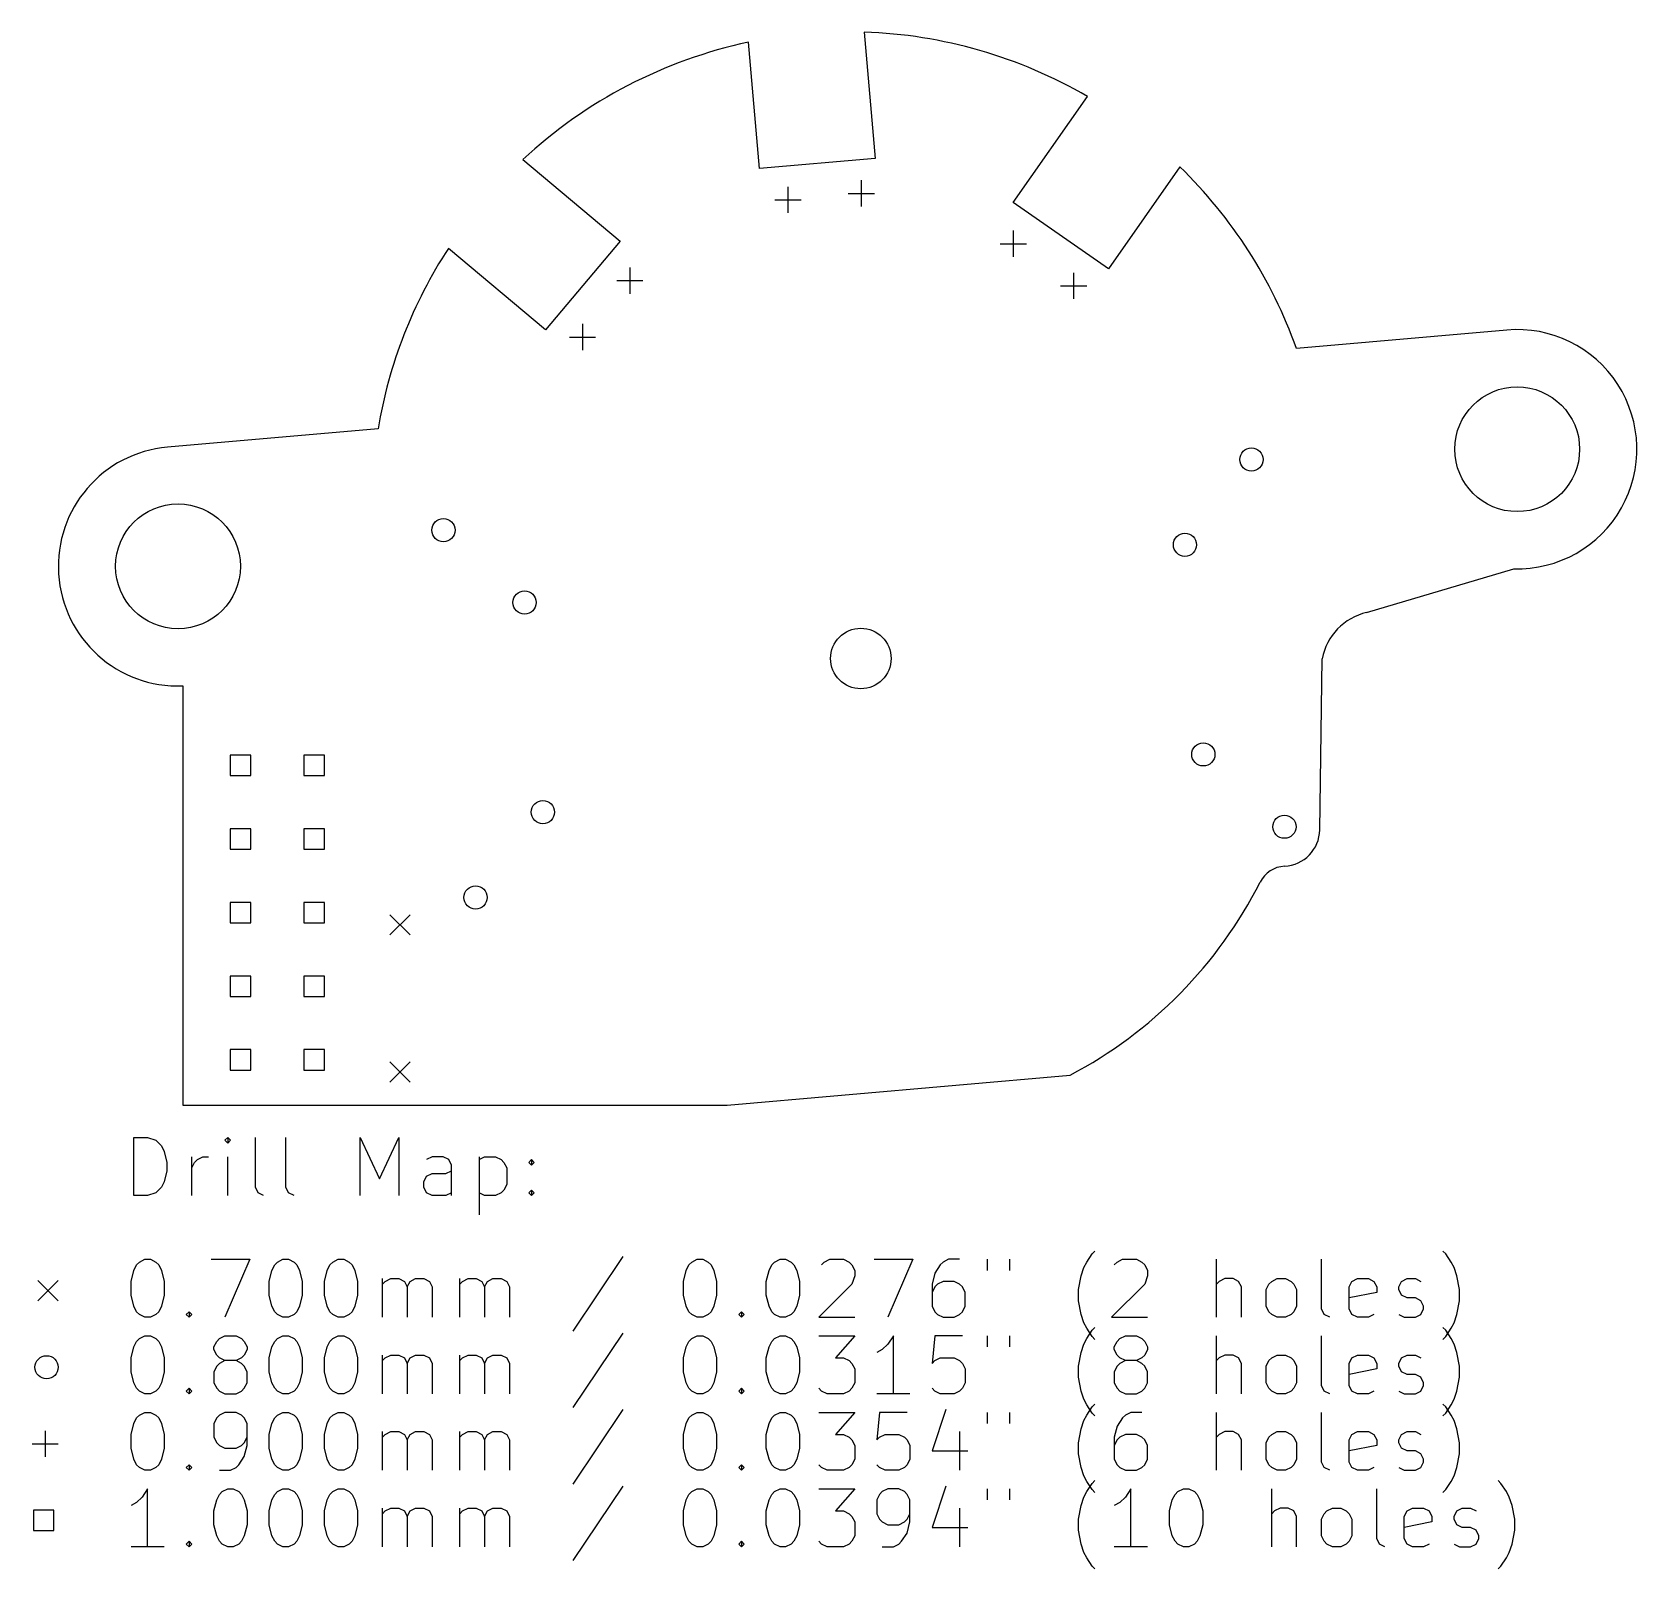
# Model space of a CAD drawing. Extents: x 62.3 to 117.7, y -107.2 to -54.2.
import ezdxf

# ---------------------------------------------------------------- set-up
doc = ezdxf.new("R2010")
doc.units = 0
doc.layers.add('BLACK', color=7, linetype='CONTINUOUS')

msp = doc.modelspace()

# ---------------------------------------------------------------- linework, layer by layer
at = {"layer": 'BLACK', "linetype": 'CONTINUOUS'}
for p, q in [((91.006214, -54.200319), (91.387796, -58.561793)), ((87.403017, -58.910416), (87.021515, -54.54983)), ((96.151398, -60.074632), (98.707175, -56.424605)), ((79.240984, -58.599409), (82.594084, -61.412992)), ((91.387796, -58.561793), (87.403017, -58.910416)), ((101.893954, -58.847189), (99.428006, -62.368938)), ((88.3799, -59.5361), (88.3799, -60.4361)), ((90.460235, -59.764724), (91.360235, -59.764724)), ((90.910235, -59.314724), (90.910235, -60.214724)), ((87.9299, -59.9861), (88.8299, -59.9861)), ((99.428006, -62.368938), (96.151398, -60.074632)), ((82.594084, -61.412992), (80.022934, -64.477169)), ((96.15, -61.05), (96.15, -61.95)), ((80.022934, -64.477169), (76.668916, -61.662815)), ((95.7, -61.5), (96.6, -61.5)), ((82.924981, -62.325047), (82.924981, -63.225047)), ((98.230646, -62.506884), (98.230646, -63.406884)), ((82.474981, -62.775047), (83.374981, -62.775047)), ((97.780646, -62.956884), (98.680646, -62.956884)), ((80.8423, -64.7208), (81.7423, -64.7208)), ((81.2923, -64.2708), (81.2923, -65.1708)), ((113.167014, -64.479729), (105.911094, -65.114539)), ((74.24428, -67.885025), (66.988407, -68.519832)), ((108.335635, -74.224453), (113.411019, -72.7174)), ((106.718456, -81.72129), (106.806682, -75.822153)), ((67.512596, -76.755849), (67.512597, -77.774998)), ((67.512597, -77.774998), (67.512597, -91.219007)), ((69.853557, -79.146443), (69.146443, -79.146443)), ((69.146443, -79.146443), (69.146443, -79.853557)), ((69.853557, -79.853557), (69.853557, -79.146443)), ((72.393557, -79.146443), (71.686443, -79.146443)), ((71.686443, -79.146443), (71.686443, -79.853557)), ((72.393557, -79.853557), (72.393557, -79.146443)), ((69.146443, -79.853557), (69.853557, -79.853557)), ((71.686443, -79.853557), (72.393557, -79.853557)), ((69.853557, -81.686443), (69.146443, -81.686443)), ((69.146443, -81.686443), (69.146443, -82.393557)), ((69.853557, -82.393557), (69.853557, -81.686443)), ((72.393557, -81.686443), (71.686443, -81.686443)), ((71.686443, -81.686443), (71.686443, -82.393557)), ((72.393557, -82.393557), (72.393557, -81.686443)), ((69.146443, -82.393557), (69.853557, -82.393557)), ((71.686443, -82.393557), (72.393557, -82.393557)), ((69.853557, -84.226443), (69.146443, -84.226443)), ((69.146443, -84.226443), (69.146443, -84.933557)), ((69.853557, -84.933557), (69.853557, -84.226443)), ((72.393557, -84.226443), (71.686443, -84.226443)), ((71.686443, -84.226443), (71.686443, -84.933557)), ((72.393557, -84.933557), (72.393557, -84.226443)), ((74.65, -84.65), (75.35, -85.35)), ((75.35, -84.65), (74.65, -85.35)), ((69.146443, -84.933557), (69.853557, -84.933557)), ((71.686443, -84.933557), (72.393557, -84.933557)), ((69.853557, -86.766443), (69.146443, -86.766443)), ((69.146443, -86.766443), (69.146443, -87.473557)), ((69.853557, -87.473557), (69.853557, -86.766443)), ((72.393557, -86.766443), (71.686443, -86.766443)), ((71.686443, -86.766443), (71.686443, -87.473557)), ((72.393557, -87.473557), (72.393557, -86.766443)), ((69.146443, -87.473557), (69.853557, -87.473557)), ((71.686443, -87.473557), (72.393557, -87.473557)), ((69.853557, -89.306443), (69.146443, -89.306443)), ((69.146443, -89.306443), (69.146443, -90.013557)), ((69.853557, -90.013557), (69.853557, -89.306443)), ((72.393557, -89.306443), (71.686443, -89.306443)), ((71.686443, -89.306443), (71.686443, -90.013557)), ((72.393557, -90.013557), (72.393557, -89.306443)), ((69.146443, -90.013557), (69.853557, -90.013557)), ((71.686443, -90.013557), (72.393557, -90.013557)), ((74.65, -89.73), (75.35, -90.43)), ((75.35, -89.73), (74.65, -90.43)), ((86.279842, -91.219007), (98.110374, -90.183969)), ((67.512597, -91.219007), (86.279842, -91.219007)), ((65.823409, -94.338845), (65.823409, -92.338845)), ((65.823409, -92.338845), (66.299599, -92.338845)), ((66.299599, -92.338845), (66.585314, -92.434083)), ((69.061504, -92.338845), (68.966266, -92.434083)), ((69.156742, -92.434083), (69.061504, -92.338845)), ((69.061504, -92.338845), (69.061504, -92.529321)), ((70.013885, -94.05313), (70.013885, -92.338845)), ((71.061504, -94.05313), (71.061504, -92.338845)), ((73.632933, -94.338845), (73.632933, -92.338845)), ((73.632933, -92.338845), (74.2996, -93.767416)), ((74.2996, -93.767416), (74.966266, -92.338845)), ((74.966266, -92.338845), (74.966266, -94.338845)), ((66.585314, -92.434083), (66.77579, -92.624559)), ((66.77579, -92.624559), (66.871028, -92.815035)), ((66.871028, -92.815035), (66.966266, -93.195987)), ((68.966266, -92.434083), (69.061504, -92.529321)), ((69.061504, -92.529321), (69.156742, -92.434083)), ((66.966266, -93.481702), (66.871028, -93.862654)), ((66.966266, -93.195987), (66.966266, -93.481702)), ((67.823409, -94.338845), (67.823409, -93.005511)), ((67.823409, -93.386464), (67.918647, -93.195987)), ((67.918647, -93.195987), (68.013885, -93.100749)), ((68.013885, -93.100749), (68.204361, -93.005511)), ((68.204361, -93.005511), (68.394838, -93.005511)), ((69.061504, -94.338845), (69.061504, -93.005511)), ((76.109123, -93.005511), (75.918647, -93.100749)), ((76.490076, -93.005511), (76.109123, -93.005511)), ((76.680552, -93.100749), (76.490076, -93.005511)), ((76.585314, -93.57694), (76.77579, -93.481702)), ((76.77579, -93.291226), (76.680552, -93.100749)), ((76.77579, -94.338845), (76.77579, -93.291226)), ((77.728171, -93.005511), (77.728171, -95.005511)), ((77.728171, -93.100749), (77.918647, -93.005511)), ((77.918647, -93.005511), (78.2996, -93.005511)), ((78.2996, -93.005511), (78.490076, -93.100749)), ((78.490076, -93.100749), (78.585314, -93.195987)), ((78.585314, -93.195987), (78.680552, -93.386464)), ((78.680552, -93.386464), (78.680552, -93.957892)), ((79.442457, -93.195987), (79.537695, -93.100749)), ((79.537695, -93.291226), (79.442457, -93.195987)), ((79.537695, -93.100749), (79.632933, -93.195987)), ((79.537695, -93.100749), (79.537695, -93.291226)), ((79.632933, -93.195987), (79.537695, -93.291226)), ((66.77579, -94.05313), (66.585314, -94.243607)), ((66.871028, -93.862654), (66.77579, -94.05313)), ((70.109123, -94.243607), (70.013885, -94.05313)), ((71.156742, -94.243607), (71.061504, -94.05313)), ((75.823409, -93.862654), (75.918647, -93.672178)), ((75.823409, -94.05313), (75.823409, -93.862654)), ((75.918647, -94.243607), (75.823409, -94.05313)), ((75.918647, -93.672178), (76.109123, -93.57694)), ((76.109123, -93.57694), (76.585314, -93.57694)), ((78.680552, -93.957892), (78.585314, -94.148368)), ((66.299599, -94.338845), (65.823409, -94.338845)), ((66.585314, -94.243607), (66.299599, -94.338845)), ((70.299599, -94.338845), (70.109123, -94.243607)), ((71.347218, -94.338845), (71.156742, -94.243607)), ((76.109123, -94.338845), (75.918647, -94.243607)), ((76.585314, -94.338845), (76.109123, -94.338845)), ((76.77579, -94.243607), (76.585314, -94.338845)), ((77.918647, -94.338845), (77.728171, -94.243607)), ((78.2996, -94.338845), (77.918647, -94.338845)), ((78.490076, -94.243607), (78.2996, -94.338845)), ((78.585314, -94.148368), (78.490076, -94.243607)), ((79.442457, -94.243607), (79.537695, -94.148368)), ((79.537695, -94.338845), (79.442457, -94.243607)), ((79.537695, -94.148368), (79.632933, -94.243607)), ((79.537695, -94.148368), (79.537695, -94.338845)), ((79.632933, -94.243607), (79.537695, -94.338845)), ((98.871031, -96.348368), (98.96627, -96.25313)), ((111.061509, -96.348368), (110.966271, -96.25313)), ((65.823409, -96.919797), (65.918647, -96.729321)), ((65.918647, -96.729321), (66.013885, -96.634083)), ((66.013885, -96.634083), (66.204361, -96.538845)), ((66.204361, -96.538845), (66.394838, -96.538845)), ((66.394838, -96.538845), (66.585314, -96.634083)), ((66.585314, -96.634083), (66.680552, -96.729321)), ((66.680552, -96.729321), (66.77579, -96.919797)), ((68.490076, -96.538845), (69.823409, -96.538845)), ((69.823409, -96.538845), (68.966266, -98.538845)), ((70.585314, -96.919797), (70.680552, -96.729321)), ((70.680552, -96.729321), (70.77579, -96.634083)), ((70.77579, -96.634083), (70.966266, -96.538845)), ((70.966266, -96.538845), (71.156743, -96.538845)), ((71.156743, -96.538845), (71.347219, -96.634083)), ((71.347219, -96.634083), (71.442457, -96.729321)), ((71.442457, -96.729321), (71.537695, -96.919797)), ((72.490076, -96.919797), (72.585314, -96.729321)), ((72.585314, -96.729321), (72.680552, -96.634083)), ((72.680552, -96.634083), (72.871028, -96.538845)), ((72.871028, -96.538845), (73.061505, -96.538845)), ((73.061505, -96.538845), (73.251981, -96.634083)), ((73.251981, -96.634083), (73.347219, -96.729321)), ((73.347219, -96.729321), (73.442457, -96.919797)), ((82.680553, -96.443607), (80.966268, -99.015035)), ((84.87103, -96.919797), (84.966268, -96.729321)), ((84.966268, -96.729321), (85.061506, -96.634083)), ((85.061506, -96.634083), (85.251982, -96.538845)), ((85.251982, -96.538845), (85.442459, -96.538845)), ((85.442459, -96.538845), (85.632935, -96.634083)), ((85.632935, -96.634083), (85.728173, -96.729321)), ((85.728173, -96.729321), (85.823411, -96.919797)), ((87.728173, -96.919797), (87.823411, -96.729321)), ((87.823411, -96.729321), (87.918649, -96.634083)), ((87.918649, -96.634083), (88.109125, -96.538845)), ((88.109125, -96.538845), (88.299602, -96.538845)), ((88.299602, -96.538845), (88.490078, -96.634083)), ((88.490078, -96.634083), (88.585316, -96.729321)), ((88.585316, -96.729321), (88.680554, -96.919797)), ((89.537697, -96.729321), (89.632935, -96.634083)), ((89.632935, -96.634083), (89.823411, -96.538845)), ((89.823411, -96.538845), (90.299602, -96.538845)), ((90.299602, -96.538845), (90.490078, -96.634083)), ((90.490078, -96.634083), (90.585316, -96.729321)), ((90.585316, -96.729321), (90.680554, -96.919797)), ((91.347221, -96.538845), (92.680554, -96.538845)), ((92.680554, -96.538845), (91.823411, -98.538845)), ((93.632935, -96.729321), (93.442459, -97.015035)), ((93.728173, -96.634083), (93.632935, -96.729321)), ((93.918649, -96.538845), (93.728173, -96.634083)), ((94.299602, -96.538845), (93.918649, -96.538845)), ((95.251983, -96.538845), (95.251983, -96.919797)), ((96.013888, -96.538845), (96.013888, -96.919797)), ((98.490079, -97.110273), (98.585317, -96.824559)), ((98.585317, -96.824559), (98.680555, -96.634083)), ((98.680555, -96.634083), (98.871031, -96.348368)), ((99.632936, -96.729321), (99.728174, -96.634083)), ((99.728174, -96.634083), (99.91865, -96.538845)), ((99.91865, -96.538845), (100.394841, -96.538845)), ((100.394841, -96.538845), (100.585317, -96.634083)), ((100.585317, -96.634083), (100.680555, -96.729321)), ((100.680555, -96.729321), (100.775793, -96.919797)), ((103.156746, -98.538845), (103.156746, -96.538845)), ((106.775794, -98.25313), (106.775794, -96.538845)), ((111.251985, -96.634083), (111.061509, -96.348368)), ((111.347223, -96.824559), (111.251985, -96.634083)), ((111.442461, -97.110273), (111.347223, -96.824559)), ((62.515641, -97.274007), (63.215641, -97.974007)), ((63.215641, -97.274007), (62.515641, -97.974007)), ((65.728171, -97.300749), (65.823409, -96.919797)), ((65.728171, -97.77694), (65.728171, -97.300749)), ((66.77579, -96.919797), (66.871028, -97.300749)), ((66.871028, -97.300749), (66.871028, -97.77694)), ((70.490076, -97.300749), (70.585314, -96.919797)), ((70.490076, -97.77694), (70.490076, -97.300749)), ((71.537695, -96.919797), (71.632933, -97.300749)), ((71.632933, -97.300749), (71.632933, -97.77694)), ((72.394838, -97.300749), (72.490076, -96.919797)), ((72.394838, -97.77694), (72.394838, -97.300749)), ((73.442457, -96.919797), (73.537695, -97.300749)), ((73.537695, -97.300749), (73.537695, -97.77694)), ((74.394838, -98.538845), (74.394838, -97.205511)), ((74.394838, -97.395987), (74.490076, -97.300749)), ((74.490076, -97.300749), (74.680552, -97.205511)), ((74.680552, -97.205511), (74.966267, -97.205511)), ((74.966267, -97.205511), (75.156743, -97.300749)), ((75.156743, -97.300749), (75.251981, -97.491226)), ((75.251981, -97.491226), (75.347219, -97.300749)), ((75.347219, -97.300749), (75.537695, -97.205511)), ((75.537695, -97.205511), (75.823409, -97.205511)), ((75.823409, -97.205511), (76.013886, -97.300749)), ((76.013886, -97.300749), (76.109124, -97.491226)), ((77.061505, -98.538845), (77.061505, -97.205511)), ((77.061505, -97.395987), (77.156743, -97.300749)), ((77.156743, -97.300749), (77.347219, -97.205511)), ((77.347219, -97.205511), (77.632934, -97.205511)), ((77.632934, -97.205511), (77.82341, -97.300749)), ((77.82341, -97.300749), (77.918648, -97.491226)), ((77.918648, -97.491226), (78.013886, -97.300749)), ((78.013886, -97.300749), (78.204362, -97.205511)), ((78.204362, -97.205511), (78.490076, -97.205511)), ((78.490076, -97.205511), (78.680553, -97.300749)), ((78.680553, -97.300749), (78.775791, -97.491226)), ((84.775792, -97.300749), (84.87103, -96.919797)), ((84.775792, -97.77694), (84.775792, -97.300749)), ((85.823411, -96.919797), (85.918649, -97.300749)), ((85.918649, -97.300749), (85.918649, -97.77694)), ((87.632935, -97.300749), (87.728173, -96.919797)), ((87.632935, -97.77694), (87.632935, -97.300749)), ((88.680554, -96.919797), (88.775792, -97.300749)), ((88.775792, -97.300749), (88.775792, -97.77694)), ((90.680554, -97.110273), (90.585316, -97.395987)), ((90.680554, -96.919797), (90.680554, -97.110273)), ((93.442459, -97.015035), (93.347221, -97.395987)), ((93.728173, -97.300749), (93.537697, -97.395987)), ((94.109126, -97.300749), (93.728173, -97.300749)), ((94.299602, -97.395987), (94.109126, -97.300749)), ((98.394841, -97.586464), (98.490079, -97.110273)), ((100.775793, -97.110273), (100.680555, -97.395987)), ((100.775793, -96.919797), (100.775793, -97.110273)), ((103.251984, -97.300749), (103.156746, -97.395987)), ((103.44246, -97.205511), (103.251984, -97.300749)), ((103.728175, -97.205511), (103.44246, -97.205511)), ((103.918651, -97.300749), (103.728175, -97.205511)), ((104.013889, -97.491226), (103.918651, -97.300749)), ((104.96627, -97.395987), (105.061508, -97.300749)), ((105.061508, -97.300749), (105.251984, -97.205511)), ((105.251984, -97.205511), (105.537699, -97.205511)), ((105.537699, -97.205511), (105.728175, -97.300749)), ((105.728175, -97.300749), (105.823413, -97.395987)), ((107.728175, -97.491226), (107.823413, -97.300749)), ((107.823413, -97.300749), (108.013889, -97.205511)), ((108.013889, -97.205511), (108.394842, -97.205511)), ((108.394842, -97.205511), (108.585318, -97.300749)), ((108.585318, -97.300749), (108.680556, -97.491226)), ((109.442461, -97.491226), (109.537699, -97.300749)), ((109.537699, -97.300749), (109.728175, -97.205511)), ((109.728175, -97.205511), (110.013889, -97.205511)), ((110.013889, -97.205511), (110.204366, -97.300749)), ((111.537699, -97.586464), (111.442461, -97.110273)), ((65.823409, -98.157892), (65.728171, -97.77694)), ((66.871028, -97.77694), (66.77579, -98.157892)), ((70.585314, -98.157892), (70.490076, -97.77694)), ((71.632933, -97.77694), (71.537695, -98.157892)), ((72.490076, -98.157892), (72.394838, -97.77694)), ((73.537695, -97.77694), (73.442457, -98.157892)), ((75.251981, -97.491226), (75.251981, -98.538845)), ((76.109124, -97.491226), (76.109124, -98.538845)), ((77.918648, -97.491226), (77.918648, -98.538845)), ((78.775791, -97.491226), (78.775791, -98.538845)), ((84.87103, -98.157892), (84.775792, -97.77694)), ((85.918649, -97.77694), (85.823411, -98.157892)), ((87.728173, -98.157892), (87.632935, -97.77694)), ((88.775792, -97.77694), (88.680554, -98.157892)), ((90.585316, -97.395987), (89.442459, -98.538845)), ((93.347221, -97.395987), (93.347221, -98.157892)), ((93.442459, -97.491226), (93.347221, -97.681702)), ((93.537697, -97.395987), (93.442459, -97.491226)), ((94.39484, -97.491226), (94.299602, -97.395987)), ((94.490078, -97.681702), (94.39484, -97.491226)), ((94.490078, -98.157892), (94.490078, -97.681702)), ((98.394841, -97.967416), (98.394841, -97.586464)), ((100.680555, -97.395987), (99.537698, -98.538845)), ((104.013889, -98.538845), (104.013889, -97.491226)), ((104.871032, -97.586464), (104.96627, -97.395987)), ((104.871032, -98.157892), (104.871032, -97.586464)), ((105.823413, -97.395987), (105.918651, -97.586464)), ((105.918651, -97.586464), (105.918651, -98.157892)), ((107.728175, -98.25313), (107.728175, -97.491226)), ((108.680556, -97.681702), (107.728175, -97.872178)), ((108.680556, -97.491226), (108.680556, -97.681702)), ((109.442461, -97.586464), (109.442461, -97.491226)), ((109.537699, -97.77694), (109.442461, -97.586464)), ((109.728175, -97.872178), (109.537699, -97.77694)), ((110.013889, -97.872178), (109.728175, -97.872178)), ((110.204366, -97.967416), (110.013889, -97.872178)), ((111.537699, -97.967416), (111.537699, -97.586464)), ((65.918647, -98.348368), (65.823409, -98.157892)), ((66.013885, -98.443607), (65.918647, -98.348368)), ((66.204361, -98.538845), (66.013885, -98.443607)), ((66.585314, -98.443607), (66.394838, -98.538845)), ((66.680552, -98.348368), (66.585314, -98.443607)), ((66.77579, -98.157892), (66.680552, -98.348368)), ((67.632933, -98.443607), (67.728171, -98.348368)), ((67.728171, -98.538845), (67.632933, -98.443607)), ((67.728171, -98.348368), (67.823409, -98.443607)), ((67.728171, -98.348368), (67.728171, -98.538845)), ((67.823409, -98.443607), (67.728171, -98.538845)), ((70.680552, -98.348368), (70.585314, -98.157892)), ((70.77579, -98.443607), (70.680552, -98.348368)), ((70.966266, -98.538845), (70.77579, -98.443607)), ((71.347219, -98.443607), (71.156743, -98.538845)), ((71.442457, -98.348368), (71.347219, -98.443607)), ((71.537695, -98.157892), (71.442457, -98.348368)), ((72.585314, -98.348368), (72.490076, -98.157892)), ((72.680552, -98.443607), (72.585314, -98.348368)), ((72.871028, -98.538845), (72.680552, -98.443607)), ((73.251981, -98.443607), (73.061505, -98.538845)), ((73.347219, -98.348368), (73.251981, -98.443607)), ((73.442457, -98.157892), (73.347219, -98.348368)), ((84.966268, -98.348368), (84.87103, -98.157892)), ((85.061506, -98.443607), (84.966268, -98.348368)), ((85.251982, -98.538845), (85.061506, -98.443607)), ((85.632935, -98.443607), (85.442459, -98.538845)), ((85.728173, -98.348368), (85.632935, -98.443607)), ((85.823411, -98.157892), (85.728173, -98.348368)), ((86.680554, -98.443607), (86.775792, -98.348368)), ((86.775792, -98.538845), (86.680554, -98.443607)), ((86.775792, -98.348368), (86.87103, -98.443607)), ((86.775792, -98.348368), (86.775792, -98.538845)), ((86.87103, -98.443607), (86.775792, -98.538845)), ((87.823411, -98.348368), (87.728173, -98.157892)), ((87.918649, -98.443607), (87.823411, -98.348368)), ((88.109125, -98.538845), (87.918649, -98.443607)), ((88.490078, -98.443607), (88.299602, -98.538845)), ((88.585316, -98.348368), (88.490078, -98.443607)), ((88.680554, -98.157892), (88.585316, -98.348368)), ((93.347221, -98.157892), (93.442459, -98.348368)), ((93.442459, -98.348368), (93.537697, -98.443607)), ((93.537697, -98.443607), (93.728173, -98.538845)), ((94.109126, -98.538845), (94.299602, -98.443607)), ((94.299602, -98.443607), (94.39484, -98.348368)), ((94.39484, -98.348368), (94.490078, -98.157892)), ((98.490079, -98.443607), (98.394841, -97.967416)), ((98.585317, -98.729321), (98.490079, -98.443607)), ((104.96627, -98.348368), (104.871032, -98.157892)), ((105.061508, -98.443607), (104.96627, -98.348368)), ((105.251984, -98.538845), (105.061508, -98.443607)), ((105.728175, -98.443607), (105.537699, -98.538845)), ((105.823413, -98.348368), (105.728175, -98.443607)), ((105.918651, -98.157892), (105.823413, -98.348368)), ((106.871032, -98.443607), (106.775794, -98.25313)), ((107.061508, -98.538845), (106.871032, -98.443607)), ((107.823413, -98.443607), (107.728175, -98.25313)), ((108.013889, -98.538845), (107.823413, -98.443607)), ((108.585318, -98.443607), (108.394842, -98.538845)), ((109.442461, -98.443607), (109.632937, -98.538845)), ((110.013889, -98.538845), (110.204366, -98.443607)), ((110.299604, -98.157892), (110.204366, -97.967416)), ((110.204366, -98.443607), (110.299604, -98.25313)), ((110.299604, -98.25313), (110.299604, -98.157892)), ((111.347223, -98.729321), (111.442461, -98.443607)), ((111.442461, -98.443607), (111.537699, -97.967416)), ((66.394838, -98.538845), (66.204361, -98.538845)), ((71.156743, -98.538845), (70.966266, -98.538845)), ((73.061505, -98.538845), (72.871028, -98.538845)), ((85.442459, -98.538845), (85.251982, -98.538845)), ((88.299602, -98.538845), (88.109125, -98.538845)), ((89.442459, -98.538845), (90.680554, -98.538845)), ((93.728173, -98.538845), (94.109126, -98.538845)), ((98.680555, -98.919797), (98.585317, -98.729321)), ((98.871031, -99.205511), (98.680555, -98.919797)), ((98.680555, -99.274083), (98.871031, -98.988368)), ((98.871031, -98.988368), (98.96627, -98.89313)), ((99.537698, -98.538845), (100.775793, -98.538845)), ((105.537699, -98.538845), (105.251984, -98.538845)), ((108.394842, -98.538845), (108.013889, -98.538845)), ((109.632937, -98.538845), (110.013889, -98.538845)), ((111.061509, -98.988368), (110.966271, -98.89313)), ((111.061509, -99.205511), (111.251985, -98.919797)), ((111.251985, -99.274083), (111.061509, -98.988368)), ((111.251985, -98.919797), (111.347223, -98.729321)), ((65.728171, -99.940749), (65.823409, -99.559797)), ((65.823409, -99.559797), (65.918647, -99.369321)), ((65.918647, -99.369321), (66.013885, -99.274083)), ((66.013885, -99.274083), (66.204361, -99.178845)), ((66.204361, -99.178845), (66.394838, -99.178845)), ((66.394838, -99.178845), (66.585314, -99.274083)), ((66.585314, -99.274083), (66.680552, -99.369321)), ((66.680552, -99.369321), (66.77579, -99.559797)), ((66.77579, -99.559797), (66.871028, -99.940749)), ((68.585314, -99.559797), (68.680552, -99.369321)), ((68.585314, -99.655035), (68.585314, -99.559797)), ((68.680552, -99.369321), (68.77579, -99.274083)), ((68.77579, -99.274083), (68.966266, -99.178845)), ((68.966266, -99.178845), (69.347219, -99.178845)), ((69.347219, -99.178845), (69.537695, -99.274083)), ((69.537695, -99.274083), (69.632933, -99.369321)), ((69.632933, -99.369321), (69.728171, -99.559797)), ((69.728171, -99.559797), (69.728171, -99.655035)), ((70.490076, -99.940749), (70.585314, -99.559797)), ((70.585314, -99.559797), (70.680552, -99.369321)), ((70.680552, -99.369321), (70.77579, -99.274083)), ((70.77579, -99.274083), (70.966266, -99.178845)), ((70.966266, -99.178845), (71.156743, -99.178845)), ((71.156743, -99.178845), (71.347219, -99.274083)), ((71.347219, -99.274083), (71.442457, -99.369321)), ((71.442457, -99.369321), (71.537695, -99.559797)), ((71.537695, -99.559797), (71.632933, -99.940749)), ((72.394838, -99.940749), (72.490076, -99.559797)), ((72.490076, -99.559797), (72.585314, -99.369321)), ((72.585314, -99.369321), (72.680552, -99.274083)), ((72.680552, -99.274083), (72.871028, -99.178845)), ((72.871028, -99.178845), (73.061505, -99.178845)), ((73.061505, -99.178845), (73.251981, -99.274083)), ((73.251981, -99.274083), (73.347219, -99.369321)), ((73.347219, -99.369321), (73.442457, -99.559797)), ((73.442457, -99.559797), (73.537695, -99.940749)), ((82.680553, -99.083607), (80.966268, -101.655035)), ((84.775792, -99.940749), (84.87103, -99.559797)), ((84.87103, -99.559797), (84.966268, -99.369321)), ((84.966268, -99.369321), (85.061506, -99.274083)), ((85.061506, -99.274083), (85.251982, -99.178845)), ((85.251982, -99.178845), (85.442459, -99.178845)), ((85.442459, -99.178845), (85.632935, -99.274083)), ((85.632935, -99.274083), (85.728173, -99.369321)), ((85.728173, -99.369321), (85.823411, -99.559797)), ((85.823411, -99.559797), (85.918649, -99.940749)), ((87.632935, -99.940749), (87.728173, -99.559797)), ((87.728173, -99.559797), (87.823411, -99.369321)), ((87.823411, -99.369321), (87.918649, -99.274083)), ((87.918649, -99.274083), (88.109125, -99.178845)), ((88.109125, -99.178845), (88.299602, -99.178845)), ((88.299602, -99.178845), (88.490078, -99.274083)), ((88.490078, -99.274083), (88.585316, -99.369321)), ((88.585316, -99.369321), (88.680554, -99.559797)), ((88.680554, -99.559797), (88.775792, -99.940749)), ((89.442459, -99.178845), (90.680554, -99.178845)), ((90.680554, -99.178845), (90.013887, -99.940749)), ((91.823411, -99.464559), (91.632935, -99.655035)), ((92.013887, -99.178845), (91.823411, -99.464559)), ((92.013887, -101.178845), (92.013887, -99.178845)), ((93.442459, -99.178845), (93.347221, -100.131226)), ((94.39484, -99.178845), (93.442459, -99.178845)), ((95.251983, -99.178845), (95.251983, -99.559797)), ((96.013888, -99.178845), (96.013888, -99.559797)), ((98.490079, -99.750273), (98.585317, -99.464559)), ((98.585317, -99.464559), (98.680555, -99.274083)), ((98.96627, -99.300749), (98.871031, -99.205511)), ((99.632936, -99.559797), (99.728174, -99.369321)), ((99.632936, -99.655035), (99.632936, -99.559797)), ((99.728174, -99.369321), (99.823412, -99.274083)), ((99.823412, -99.274083), (100.013888, -99.178845)), ((100.013888, -99.178845), (100.394841, -99.178845)), ((100.394841, -99.178845), (100.585317, -99.274083)), ((100.585317, -99.274083), (100.680555, -99.369321)), ((100.680555, -99.369321), (100.775793, -99.559797)), ((100.775793, -99.559797), (100.775793, -99.655035)), ((103.156746, -101.178845), (103.156746, -99.178845)), ((106.775794, -100.89313), (106.775794, -99.178845)), ((110.966271, -99.300749), (111.061509, -99.205511)), ((111.347223, -99.464559), (111.251985, -99.274083)), ((111.442461, -99.750273), (111.347223, -99.464559)), ((65.728171, -100.41694), (65.728171, -99.940749)), ((66.871028, -99.940749), (66.871028, -100.41694)), ((68.680552, -99.845511), (68.585314, -99.655035)), ((68.77579, -99.940749), (68.680552, -99.845511)), ((68.77579, -100.131226), (68.680552, -100.226464)), ((68.966266, -100.035987), (68.77579, -99.940749)), ((68.966266, -100.035987), (68.77579, -100.131226)), ((69.347219, -100.035987), (68.966266, -100.035987)), ((69.537695, -99.940749), (69.347219, -100.035987)), ((69.537695, -100.131226), (69.347219, -100.035987)), ((69.632933, -99.845511), (69.537695, -99.940749)), ((69.632933, -100.226464), (69.537695, -100.131226)), ((69.728171, -99.655035), (69.632933, -99.845511)), ((70.490076, -100.41694), (70.490076, -99.940749)), ((71.632933, -99.940749), (71.632933, -100.41694)), ((72.394838, -100.41694), (72.394838, -99.940749)), ((73.537695, -99.940749), (73.537695, -100.41694)), ((74.394838, -101.178845), (74.394838, -99.845511)), ((74.394838, -100.035987), (74.490076, -99.940749)), ((74.490076, -99.940749), (74.680552, -99.845511)), ((74.680552, -99.845511), (74.966267, -99.845511)), ((74.966267, -99.845511), (75.156743, -99.940749)), ((75.156743, -99.940749), (75.251981, -100.131226)), ((75.251981, -100.131226), (75.347219, -99.940749)), ((75.251981, -100.131226), (75.251981, -101.178845)), ((75.347219, -99.940749), (75.537695, -99.845511)), ((75.537695, -99.845511), (75.823409, -99.845511)), ((75.823409, -99.845511), (76.013886, -99.940749)), ((76.013886, -99.940749), (76.109124, -100.131226)), ((76.109124, -100.131226), (76.109124, -101.178845)), ((77.061505, -101.178845), (77.061505, -99.845511)), ((77.061505, -100.035987), (77.156743, -99.940749)), ((77.156743, -99.940749), (77.347219, -99.845511)), ((77.347219, -99.845511), (77.632934, -99.845511)), ((77.632934, -99.845511), (77.82341, -99.940749)), ((77.82341, -99.940749), (77.918648, -100.131226)), ((77.918648, -100.131226), (78.013886, -99.940749)), ((77.918648, -100.131226), (77.918648, -101.178845)), ((78.013886, -99.940749), (78.204362, -99.845511)), ((78.204362, -99.845511), (78.490076, -99.845511)), ((78.490076, -99.845511), (78.680553, -99.940749)), ((78.680553, -99.940749), (78.775791, -100.131226)), ((78.775791, -100.131226), (78.775791, -101.178845)), ((84.775792, -100.41694), (84.775792, -99.940749)), ((85.918649, -99.940749), (85.918649, -100.41694)), ((87.632935, -100.41694), (87.632935, -99.940749)), ((88.775792, -99.940749), (88.775792, -100.41694)), ((90.013887, -99.940749), (90.299602, -99.940749)), ((90.299602, -99.940749), (90.490078, -100.035987)), ((90.490078, -100.035987), (90.585316, -100.131226)), ((90.585316, -100.131226), (90.680554, -100.321702)), ((91.632935, -99.655035), (91.442459, -99.750273)), ((93.347221, -100.131226), (93.442459, -100.035987)), ((93.442459, -100.035987), (93.632935, -99.940749)), ((93.632935, -99.940749), (94.109126, -99.940749)), ((94.109126, -99.940749), (94.299602, -100.035987)), ((94.299602, -100.035987), (94.39484, -100.131226)), ((94.39484, -100.131226), (94.490078, -100.321702)), ((98.394841, -100.226464), (98.490079, -99.750273)), ((99.728174, -99.845511), (99.632936, -99.655035)), ((99.823412, -99.940749), (99.728174, -99.845511)), ((99.823412, -100.131226), (99.728174, -100.226464)), ((100.013888, -100.035987), (99.823412, -99.940749)), ((100.013888, -100.035987), (99.823412, -100.131226)), ((100.394841, -100.035987), (100.013888, -100.035987)), ((100.585317, -99.940749), (100.394841, -100.035987)), ((100.585317, -100.131226), (100.394841, -100.035987)), ((100.680555, -99.845511), (100.585317, -99.940749)), ((100.680555, -100.226464), (100.585317, -100.131226)), ((100.775793, -99.655035), (100.680555, -99.845511)), ((103.251984, -99.940749), (103.156746, -100.035987)), ((103.44246, -99.845511), (103.251984, -99.940749)), ((103.728175, -99.845511), (103.44246, -99.845511)), ((103.918651, -99.940749), (103.728175, -99.845511)), ((104.013889, -100.131226), (103.918651, -99.940749)), ((104.013889, -101.178845), (104.013889, -100.131226)), ((104.871032, -100.226464), (104.96627, -100.035987)), ((104.96627, -100.035987), (105.061508, -99.940749)), ((105.061508, -99.940749), (105.251984, -99.845511)), ((105.251984, -99.845511), (105.537699, -99.845511)), ((105.537699, -99.845511), (105.728175, -99.940749)), ((105.728175, -99.940749), (105.823413, -100.035987)), ((105.823413, -100.035987), (105.918651, -100.226464)), ((107.728175, -100.131226), (107.823413, -99.940749)), ((107.728175, -100.89313), (107.728175, -100.131226)), ((107.823413, -99.940749), (108.013889, -99.845511)), ((108.013889, -99.845511), (108.394842, -99.845511)), ((108.394842, -99.845511), (108.585318, -99.940749)), ((108.585318, -99.940749), (108.680556, -100.131226)), ((108.680556, -100.131226), (108.680556, -100.321702)), ((109.442461, -100.131226), (109.537699, -99.940749)), ((109.442461, -100.226464), (109.442461, -100.131226)), ((109.537699, -99.940749), (109.728175, -99.845511)), ((109.728175, -99.845511), (110.013889, -99.845511)), ((110.013889, -99.845511), (110.204366, -99.940749)), ((111.537699, -100.226464), (111.442461, -99.750273)), ((65.823409, -100.797892), (65.728171, -100.41694)), ((66.871028, -100.41694), (66.77579, -100.797892)), ((68.680552, -100.226464), (68.585314, -100.41694)), ((68.585314, -100.41694), (68.585314, -100.797892)), ((69.728171, -100.41694), (69.632933, -100.226464)), ((69.728171, -100.797892), (69.728171, -100.41694)), ((70.585314, -100.797892), (70.490076, -100.41694)), ((71.632933, -100.41694), (71.537695, -100.797892)), ((72.490076, -100.797892), (72.394838, -100.41694)), ((73.537695, -100.41694), (73.442457, -100.797892)), ((84.87103, -100.797892), (84.775792, -100.41694)), ((85.918649, -100.41694), (85.823411, -100.797892)), ((87.728173, -100.797892), (87.632935, -100.41694)), ((88.775792, -100.41694), (88.680554, -100.797892)), ((90.680554, -100.321702), (90.680554, -100.797892)), ((94.490078, -100.321702), (94.490078, -100.797892)), ((98.394841, -100.607416), (98.394841, -100.226464)), ((98.490079, -101.083607), (98.394841, -100.607416)), ((99.728174, -100.226464), (99.632936, -100.41694)), ((99.632936, -100.41694), (99.632936, -100.797892)), ((100.775793, -100.41694), (100.680555, -100.226464)), ((100.775793, -100.797892), (100.775793, -100.41694)), ((104.871032, -100.797892), (104.871032, -100.226464)), ((105.918651, -100.226464), (105.918651, -100.797892)), ((108.680556, -100.321702), (107.728175, -100.512178)), ((109.537699, -100.41694), (109.442461, -100.226464)), ((109.728175, -100.512178), (109.537699, -100.41694)), ((110.013889, -100.512178), (109.728175, -100.512178)), ((110.204366, -100.607416), (110.013889, -100.512178)), ((110.299604, -100.797892), (110.204366, -100.607416)), ((111.442461, -101.083607), (111.537699, -100.607416)), ((111.537699, -100.607416), (111.537699, -100.226464)), ((65.918647, -100.988368), (65.823409, -100.797892)), ((66.013885, -101.083607), (65.918647, -100.988368)), ((66.204361, -101.178845), (66.013885, -101.083607)), ((66.394838, -101.178845), (66.204361, -101.178845)), ((66.585314, -101.083607), (66.394838, -101.178845)), ((66.680552, -100.988368), (66.585314, -101.083607)), ((66.77579, -100.797892), (66.680552, -100.988368)), ((67.632933, -101.083607), (67.728171, -100.988368)), ((67.728171, -101.178845), (67.632933, -101.083607)), ((67.728171, -100.988368), (67.823409, -101.083607)), ((67.728171, -100.988368), (67.728171, -101.178845)), ((67.823409, -101.083607), (67.728171, -101.178845)), ((68.585314, -100.797892), (68.680552, -100.988368)), ((68.680552, -100.988368), (68.77579, -101.083607)), ((68.77579, -101.083607), (68.966266, -101.178845)), ((68.966266, -101.178845), (69.347219, -101.178845)), ((69.347219, -101.178845), (69.537695, -101.083607)), ((69.537695, -101.083607), (69.632933, -100.988368)), ((69.632933, -100.988368), (69.728171, -100.797892)), ((70.680552, -100.988368), (70.585314, -100.797892)), ((70.77579, -101.083607), (70.680552, -100.988368)), ((70.966266, -101.178845), (70.77579, -101.083607)), ((71.156743, -101.178845), (70.966266, -101.178845)), ((71.347219, -101.083607), (71.156743, -101.178845)), ((71.442457, -100.988368), (71.347219, -101.083607)), ((71.537695, -100.797892), (71.442457, -100.988368)), ((72.585314, -100.988368), (72.490076, -100.797892)), ((72.680552, -101.083607), (72.585314, -100.988368)), ((72.871028, -101.178845), (72.680552, -101.083607)), ((73.061505, -101.178845), (72.871028, -101.178845)), ((73.251981, -101.083607), (73.061505, -101.178845)), ((73.347219, -100.988368), (73.251981, -101.083607)), ((73.442457, -100.797892), (73.347219, -100.988368)), ((84.966268, -100.988368), (84.87103, -100.797892)), ((85.061506, -101.083607), (84.966268, -100.988368)), ((85.251982, -101.178845), (85.061506, -101.083607)), ((85.442459, -101.178845), (85.251982, -101.178845)), ((85.632935, -101.083607), (85.442459, -101.178845)), ((85.728173, -100.988368), (85.632935, -101.083607)), ((85.823411, -100.797892), (85.728173, -100.988368)), ((86.680554, -101.083607), (86.775792, -100.988368)), ((86.775792, -101.178845), (86.680554, -101.083607)), ((86.775792, -100.988368), (86.87103, -101.083607)), ((86.775792, -100.988368), (86.775792, -101.178845)), ((86.87103, -101.083607), (86.775792, -101.178845)), ((87.823411, -100.988368), (87.728173, -100.797892)), ((87.918649, -101.083607), (87.823411, -100.988368)), ((88.109125, -101.178845), (87.918649, -101.083607)), ((88.299602, -101.178845), (88.109125, -101.178845)), ((88.490078, -101.083607), (88.299602, -101.178845)), ((88.585316, -100.988368), (88.490078, -101.083607)), ((88.680554, -100.797892), (88.585316, -100.988368)), ((89.537697, -101.083607), (89.442459, -100.988368)), ((89.728173, -101.178845), (89.537697, -101.083607)), ((90.299602, -101.178845), (89.728173, -101.178845)), ((90.490078, -101.083607), (90.299602, -101.178845)), ((90.585316, -100.988368), (90.490078, -101.083607)), ((90.680554, -100.797892), (90.585316, -100.988368)), ((92.585316, -101.178845), (91.442459, -101.178845)), ((93.442459, -101.083607), (93.347221, -100.988368)), ((93.632935, -101.178845), (93.442459, -101.083607)), ((94.109126, -101.178845), (93.632935, -101.178845)), ((94.299602, -101.083607), (94.109126, -101.178845)), ((94.39484, -100.988368), (94.299602, -101.083607)), ((94.490078, -100.797892), (94.39484, -100.988368)), ((98.585317, -101.369321), (98.490079, -101.083607)), ((99.632936, -100.797892), (99.728174, -100.988368)), ((99.728174, -100.988368), (99.823412, -101.083607)), ((99.823412, -101.083607), (100.013888, -101.178845)), ((100.013888, -101.178845), (100.394841, -101.178845)), ((100.394841, -101.178845), (100.585317, -101.083607)), ((100.585317, -101.083607), (100.680555, -100.988368)), ((100.680555, -100.988368), (100.775793, -100.797892)), ((104.96627, -100.988368), (104.871032, -100.797892)), ((105.061508, -101.083607), (104.96627, -100.988368)), ((105.251984, -101.178845), (105.061508, -101.083607)), ((105.537699, -101.178845), (105.251984, -101.178845)), ((105.728175, -101.083607), (105.537699, -101.178845)), ((105.823413, -100.988368), (105.728175, -101.083607)), ((105.918651, -100.797892), (105.823413, -100.988368)), ((106.871032, -101.083607), (106.775794, -100.89313)), ((107.061508, -101.178845), (106.871032, -101.083607)), ((107.823413, -101.083607), (107.728175, -100.89313)), ((108.013889, -101.178845), (107.823413, -101.083607)), ((108.394842, -101.178845), (108.013889, -101.178845)), ((108.585318, -101.083607), (108.394842, -101.178845)), ((109.442461, -101.083607), (109.632937, -101.178845)), ((109.632937, -101.178845), (110.013889, -101.178845)), ((110.013889, -101.178845), (110.204366, -101.083607)), ((110.204366, -101.083607), (110.299604, -100.89313)), ((110.299604, -100.89313), (110.299604, -100.797892)), ((111.347223, -101.369321), (111.442461, -101.083607)), ((66.013885, -101.914083), (66.204361, -101.818845)), ((66.204361, -101.818845), (66.394838, -101.818845)), ((66.394838, -101.818845), (66.585314, -101.914083)), ((68.966266, -101.818845), (68.77579, -101.914083)), ((69.347219, -101.818845), (68.966266, -101.818845)), ((69.537695, -101.914083), (69.347219, -101.818845)), ((70.77579, -101.914083), (70.966266, -101.818845)), ((70.966266, -101.818845), (71.156743, -101.818845)), ((71.156743, -101.818845), (71.347219, -101.914083)), ((72.680552, -101.914083), (72.871028, -101.818845)), ((72.871028, -101.818845), (73.061505, -101.818845)), ((73.061505, -101.818845), (73.251981, -101.914083)), ((82.680553, -101.723607), (80.966268, -104.295035)), ((85.061506, -101.914083), (85.251982, -101.818845)), ((85.251982, -101.818845), (85.442459, -101.818845)), ((85.442459, -101.818845), (85.632935, -101.914083)), ((87.918649, -101.914083), (88.109125, -101.818845)), ((88.109125, -101.818845), (88.299602, -101.818845)), ((88.299602, -101.818845), (88.490078, -101.914083)), ((89.442459, -101.818845), (90.680554, -101.818845)), ((90.680554, -101.818845), (90.013887, -102.580749)), ((91.537697, -101.818845), (91.442459, -102.771226)), ((92.490078, -101.818845), (91.537697, -101.818845)), ((93.823411, -101.723607), (93.347221, -103.152178)), ((95.251983, -101.818845), (95.251983, -102.199797)), ((96.013888, -101.818845), (96.013888, -102.199797)), ((98.680555, -101.559797), (98.585317, -101.369321)), ((98.871031, -101.845511), (98.680555, -101.559797)), ((98.680555, -101.914083), (98.871031, -101.628368)), ((98.871031, -101.628368), (98.96627, -101.53313)), ((100.204364, -101.818845), (100.013888, -101.914083)), ((100.585317, -101.818845), (100.204364, -101.818845)), ((103.156746, -103.818845), (103.156746, -101.818845)), ((106.775794, -103.53313), (106.775794, -101.818845)), ((111.061509, -101.628368), (110.966271, -101.53313)), ((111.061509, -101.845511), (111.251985, -101.559797)), ((111.251985, -101.914083), (111.061509, -101.628368)), ((111.251985, -101.559797), (111.347223, -101.369321)), ((65.728171, -102.580749), (65.823409, -102.199797)), ((65.823409, -102.199797), (65.918647, -102.009321)), ((65.918647, -102.009321), (66.013885, -101.914083)), ((66.585314, -101.914083), (66.680552, -102.009321)), ((66.680552, -102.009321), (66.77579, -102.199797)), ((66.77579, -102.199797), (66.871028, -102.580749)), ((68.680552, -102.009321), (68.585314, -102.199797)), ((68.585314, -102.199797), (68.585314, -102.675987)), ((68.77579, -101.914083), (68.680552, -102.009321)), ((69.632933, -102.009321), (69.537695, -101.914083)), ((69.728171, -102.199797), (69.632933, -102.009321)), ((69.728171, -102.961702), (69.728171, -102.199797)), ((70.490076, -102.580749), (70.585314, -102.199797)), ((70.585314, -102.199797), (70.680552, -102.009321)), ((70.680552, -102.009321), (70.77579, -101.914083)), ((71.347219, -101.914083), (71.442457, -102.009321)), ((71.442457, -102.009321), (71.537695, -102.199797)), ((71.537695, -102.199797), (71.632933, -102.580749)), ((72.394838, -102.580749), (72.490076, -102.199797)), ((72.490076, -102.199797), (72.585314, -102.009321)), ((72.585314, -102.009321), (72.680552, -101.914083)), ((73.251981, -101.914083), (73.347219, -102.009321)), ((73.347219, -102.009321), (73.442457, -102.199797)), ((73.442457, -102.199797), (73.537695, -102.580749)), ((84.775792, -102.580749), (84.87103, -102.199797)), ((84.87103, -102.199797), (84.966268, -102.009321)), ((84.966268, -102.009321), (85.061506, -101.914083)), ((85.632935, -101.914083), (85.728173, -102.009321)), ((85.728173, -102.009321), (85.823411, -102.199797)), ((85.823411, -102.199797), (85.918649, -102.580749)), ((87.632935, -102.580749), (87.728173, -102.199797)), ((87.728173, -102.199797), (87.823411, -102.009321)), ((87.823411, -102.009321), (87.918649, -101.914083)), ((88.490078, -101.914083), (88.585316, -102.009321)), ((88.585316, -102.009321), (88.680554, -102.199797)), ((88.680554, -102.199797), (88.775792, -102.580749)), ((98.490079, -102.390273), (98.585317, -102.104559)), ((98.585317, -102.104559), (98.680555, -101.914083)), ((98.96627, -101.940749), (98.871031, -101.845511)), ((99.728174, -102.295035), (99.632936, -102.675987)), ((99.91865, -102.009321), (99.728174, -102.295035)), ((100.013888, -101.914083), (99.91865, -102.009321)), ((110.966271, -101.940749), (111.061509, -101.845511)), ((111.347223, -102.104559), (111.251985, -101.914083)), ((111.442461, -102.390273), (111.347223, -102.104559)), ((62.315641, -102.904007), (63.215641, -102.904007)), ((62.765641, -102.454007), (62.765641, -103.354007)), ((65.728171, -103.05694), (65.728171, -102.580749)), ((66.871028, -102.580749), (66.871028, -103.05694)), ((68.585314, -102.675987), (68.680552, -102.866464)), ((68.680552, -102.866464), (68.77579, -102.961702)), ((69.537695, -102.961702), (69.632933, -102.866464)), ((69.632933, -102.866464), (69.728171, -102.675987)), ((70.490076, -103.05694), (70.490076, -102.580749)), ((71.632933, -102.580749), (71.632933, -103.05694)), ((72.394838, -103.05694), (72.394838, -102.580749)), ((73.537695, -102.580749), (73.537695, -103.05694)), ((74.394838, -103.818845), (74.394838, -102.485511)), ((74.394838, -102.675987), (74.490076, -102.580749)), ((74.490076, -102.580749), (74.680552, -102.485511)), ((74.680552, -102.485511), (74.966267, -102.485511)), ((74.966267, -102.485511), (75.156743, -102.580749)), ((75.156743, -102.580749), (75.251981, -102.771226)), ((75.251981, -102.771226), (75.347219, -102.580749)), ((75.251981, -102.771226), (75.251981, -103.818845)), ((75.347219, -102.580749), (75.537695, -102.485511)), ((75.537695, -102.485511), (75.823409, -102.485511)), ((75.823409, -102.485511), (76.013886, -102.580749)), ((76.013886, -102.580749), (76.109124, -102.771226)), ((76.109124, -102.771226), (76.109124, -103.818845)), ((77.061505, -103.818845), (77.061505, -102.485511)), ((77.061505, -102.675987), (77.156743, -102.580749)), ((77.156743, -102.580749), (77.347219, -102.485511)), ((77.347219, -102.485511), (77.632934, -102.485511)), ((77.632934, -102.485511), (77.82341, -102.580749)), ((77.82341, -102.580749), (77.918648, -102.771226)), ((77.918648, -102.771226), (78.013886, -102.580749)), ((77.918648, -102.771226), (77.918648, -103.818845)), ((78.013886, -102.580749), (78.204362, -102.485511)), ((78.204362, -102.485511), (78.490076, -102.485511)), ((78.490076, -102.485511), (78.680553, -102.580749)), ((78.680553, -102.580749), (78.775791, -102.771226)), ((78.775791, -102.771226), (78.775791, -103.818845)), ((84.775792, -103.05694), (84.775792, -102.580749)), ((85.918649, -102.580749), (85.918649, -103.05694)), ((87.632935, -103.05694), (87.632935, -102.580749)), ((88.775792, -102.580749), (88.775792, -103.05694)), ((90.013887, -102.580749), (90.299602, -102.580749)), ((90.299602, -102.580749), (90.490078, -102.675987)), ((90.490078, -102.675987), (90.585316, -102.771226)), ((90.585316, -102.771226), (90.680554, -102.961702)), ((91.442459, -102.771226), (91.537697, -102.675987)), ((91.537697, -102.675987), (91.728173, -102.580749)), ((91.728173, -102.580749), (92.204364, -102.580749)), ((92.204364, -102.580749), (92.39484, -102.675987)), ((92.39484, -102.675987), (92.490078, -102.771226)), ((92.490078, -102.771226), (92.585316, -102.961702)), ((94.299602, -102.485511), (94.299602, -103.818845)), ((98.394841, -102.866464), (98.490079, -102.390273)), ((98.394841, -103.247416), (98.394841, -102.866464)), ((99.632936, -102.675987), (99.632936, -103.437892)), ((99.728174, -102.771226), (99.632936, -102.961702)), ((99.823412, -102.675987), (99.728174, -102.771226)), ((100.013888, -102.580749), (99.823412, -102.675987)), ((100.394841, -102.580749), (100.013888, -102.580749)), ((100.585317, -102.675987), (100.394841, -102.580749)), ((100.680555, -102.771226), (100.585317, -102.675987)), ((100.775793, -102.961702), (100.680555, -102.771226)), ((103.251984, -102.580749), (103.156746, -102.675987)), ((103.44246, -102.485511), (103.251984, -102.580749)), ((103.728175, -102.485511), (103.44246, -102.485511)), ((103.918651, -102.580749), (103.728175, -102.485511)), ((104.013889, -102.771226), (103.918651, -102.580749)), ((104.013889, -103.818845), (104.013889, -102.771226)), ((104.871032, -102.866464), (104.96627, -102.675987)), ((104.871032, -103.437892), (104.871032, -102.866464)), ((104.96627, -102.675987), (105.061508, -102.580749)), ((105.061508, -102.580749), (105.251984, -102.485511)), ((105.251984, -102.485511), (105.537699, -102.485511)), ((105.537699, -102.485511), (105.728175, -102.580749)), ((105.728175, -102.580749), (105.823413, -102.675987)), ((105.823413, -102.675987), (105.918651, -102.866464)), ((105.918651, -102.866464), (105.918651, -103.437892)), ((107.728175, -102.771226), (107.823413, -102.580749)), ((107.728175, -103.53313), (107.728175, -102.771226)), ((107.823413, -102.580749), (108.013889, -102.485511)), ((108.013889, -102.485511), (108.394842, -102.485511)), ((108.394842, -102.485511), (108.585318, -102.580749)), ((108.585318, -102.580749), (108.680556, -102.771226)), ((108.680556, -102.771226), (108.680556, -102.961702)), ((109.442461, -102.771226), (109.537699, -102.580749)), ((109.442461, -102.866464), (109.442461, -102.771226)), ((109.537699, -103.05694), (109.442461, -102.866464)), ((109.537699, -102.580749), (109.728175, -102.485511)), ((109.728175, -102.485511), (110.013889, -102.485511)), ((110.013889, -102.485511), (110.204366, -102.580749)), ((111.537699, -102.866464), (111.442461, -102.390273)), ((111.537699, -103.247416), (111.537699, -102.866464)), ((65.823409, -103.437892), (65.728171, -103.05694)), ((65.918647, -103.628368), (65.823409, -103.437892)), ((66.77579, -103.437892), (66.680552, -103.628368)), ((66.871028, -103.05694), (66.77579, -103.437892)), ((68.77579, -102.961702), (68.966266, -103.05694)), ((68.966266, -103.05694), (69.347219, -103.05694)), ((69.347219, -103.05694), (69.537695, -102.961702)), ((69.442457, -103.628368), (69.632933, -103.342654)), ((69.632933, -103.342654), (69.728171, -102.961702)), ((70.585314, -103.437892), (70.490076, -103.05694)), ((70.680552, -103.628368), (70.585314, -103.437892)), ((71.537695, -103.437892), (71.442457, -103.628368)), ((71.632933, -103.05694), (71.537695, -103.437892)), ((72.490076, -103.437892), (72.394838, -103.05694)), ((72.585314, -103.628368), (72.490076, -103.437892)), ((73.442457, -103.437892), (73.347219, -103.628368)), ((73.537695, -103.05694), (73.442457, -103.437892)), ((84.87103, -103.437892), (84.775792, -103.05694)), ((84.966268, -103.628368), (84.87103, -103.437892)), ((85.823411, -103.437892), (85.728173, -103.628368)), ((85.918649, -103.05694), (85.823411, -103.437892)), ((87.728173, -103.437892), (87.632935, -103.05694)), ((87.823411, -103.628368), (87.728173, -103.437892)), ((88.680554, -103.437892), (88.585316, -103.628368)), ((88.775792, -103.05694), (88.680554, -103.437892)), ((90.680554, -103.437892), (90.585316, -103.628368)), ((90.680554, -102.961702), (90.680554, -103.437892)), ((92.585316, -103.437892), (92.490078, -103.628368)), ((92.585316, -102.961702), (92.585316, -103.437892)), ((93.347221, -103.152178), (94.585316, -103.152178)), ((98.490079, -103.723607), (98.394841, -103.247416)), ((99.632936, -103.437892), (99.728174, -103.628368)), ((100.680555, -103.628368), (100.775793, -103.437892)), ((100.775793, -103.437892), (100.775793, -102.961702)), ((104.96627, -103.628368), (104.871032, -103.437892)), ((105.918651, -103.437892), (105.823413, -103.628368)), ((108.680556, -102.961702), (107.728175, -103.152178)), ((109.728175, -103.152178), (109.537699, -103.05694)), ((110.013889, -103.152178), (109.728175, -103.152178)), ((110.204366, -103.247416), (110.013889, -103.152178)), ((110.299604, -103.437892), (110.204366, -103.247416)), ((110.299604, -103.53313), (110.299604, -103.437892)), ((111.442461, -103.723607), (111.537699, -103.247416)), ((66.013885, -103.723607), (65.918647, -103.628368)), ((66.204361, -103.818845), (66.013885, -103.723607)), ((66.394838, -103.818845), (66.204361, -103.818845)), ((66.585314, -103.723607), (66.394838, -103.818845)), ((66.680552, -103.628368), (66.585314, -103.723607)), ((67.632933, -103.723607), (67.728171, -103.628368)), ((67.728171, -103.818845), (67.632933, -103.723607)), ((67.728171, -103.628368), (67.823409, -103.723607)), ((67.728171, -103.628368), (67.728171, -103.818845)), ((67.823409, -103.723607), (67.728171, -103.818845)), ((68.77579, -103.818845), (69.156742, -103.818845)), ((69.156742, -103.818845), (69.347219, -103.723607)), ((69.347219, -103.723607), (69.442457, -103.628368)), ((70.77579, -103.723607), (70.680552, -103.628368)), ((70.966266, -103.818845), (70.77579, -103.723607)), ((71.156743, -103.818845), (70.966266, -103.818845)), ((71.347219, -103.723607), (71.156743, -103.818845)), ((71.442457, -103.628368), (71.347219, -103.723607)), ((72.680552, -103.723607), (72.585314, -103.628368)), ((72.871028, -103.818845), (72.680552, -103.723607)), ((73.061505, -103.818845), (72.871028, -103.818845)), ((73.251981, -103.723607), (73.061505, -103.818845)), ((73.347219, -103.628368), (73.251981, -103.723607)), ((85.061506, -103.723607), (84.966268, -103.628368)), ((85.251982, -103.818845), (85.061506, -103.723607)), ((85.442459, -103.818845), (85.251982, -103.818845)), ((85.632935, -103.723607), (85.442459, -103.818845)), ((85.728173, -103.628368), (85.632935, -103.723607)), ((86.680554, -103.723607), (86.775792, -103.628368)), ((86.775792, -103.818845), (86.680554, -103.723607)), ((86.775792, -103.628368), (86.87103, -103.723607)), ((86.775792, -103.628368), (86.775792, -103.818845)), ((86.87103, -103.723607), (86.775792, -103.818845)), ((87.918649, -103.723607), (87.823411, -103.628368)), ((88.109125, -103.818845), (87.918649, -103.723607)), ((88.299602, -103.818845), (88.109125, -103.818845)), ((88.490078, -103.723607), (88.299602, -103.818845)), ((88.585316, -103.628368), (88.490078, -103.723607)), ((89.537697, -103.723607), (89.442459, -103.628368)), ((89.728173, -103.818845), (89.537697, -103.723607)), ((90.299602, -103.818845), (89.728173, -103.818845)), ((90.490078, -103.723607), (90.299602, -103.818845)), ((90.585316, -103.628368), (90.490078, -103.723607)), ((91.537697, -103.723607), (91.442459, -103.628368)), ((91.728173, -103.818845), (91.537697, -103.723607)), ((92.204364, -103.818845), (91.728173, -103.818845)), ((92.39484, -103.723607), (92.204364, -103.818845)), ((92.490078, -103.628368), (92.39484, -103.723607)), ((98.585317, -104.009321), (98.490079, -103.723607)), ((98.680555, -104.199797), (98.585317, -104.009321)), ((99.728174, -103.628368), (99.823412, -103.723607)), ((99.823412, -103.723607), (100.013888, -103.818845)), ((100.013888, -103.818845), (100.394841, -103.818845)), ((100.394841, -103.818845), (100.585317, -103.723607)), ((100.585317, -103.723607), (100.680555, -103.628368)), ((105.061508, -103.723607), (104.96627, -103.628368)), ((105.251984, -103.818845), (105.061508, -103.723607)), ((105.537699, -103.818845), (105.251984, -103.818845)), ((105.728175, -103.723607), (105.537699, -103.818845)), ((105.823413, -103.628368), (105.728175, -103.723607)), ((106.871032, -103.723607), (106.775794, -103.53313)), ((107.061508, -103.818845), (106.871032, -103.723607)), ((107.823413, -103.723607), (107.728175, -103.53313)), ((108.013889, -103.818845), (107.823413, -103.723607)), ((108.394842, -103.818845), (108.013889, -103.818845)), ((108.585318, -103.723607), (108.394842, -103.818845)), ((109.442461, -103.723607), (109.632937, -103.818845)), ((109.632937, -103.818845), (110.013889, -103.818845)), ((110.013889, -103.818845), (110.204366, -103.723607)), ((110.204366, -103.723607), (110.299604, -103.53313)), ((111.251985, -104.199797), (111.347223, -104.009321)), ((111.347223, -104.009321), (111.442461, -103.723607)), ((66.299599, -104.458845), (66.109123, -104.744559)), ((66.299599, -106.458845), (66.299599, -104.458845)), ((68.77579, -104.649321), (68.871028, -104.554083)), ((68.871028, -104.554083), (69.061504, -104.458845)), ((69.061504, -104.458845), (69.251981, -104.458845)), ((69.251981, -104.458845), (69.442457, -104.554083)), ((69.442457, -104.554083), (69.537695, -104.649321)), ((70.680552, -104.649321), (70.77579, -104.554083)), ((70.77579, -104.554083), (70.966266, -104.458845)), ((70.966266, -104.458845), (71.156743, -104.458845)), ((71.156743, -104.458845), (71.347219, -104.554083)), ((71.347219, -104.554083), (71.442457, -104.649321)), ((72.585314, -104.649321), (72.680552, -104.554083)), ((72.680552, -104.554083), (72.871028, -104.458845)), ((72.871028, -104.458845), (73.061505, -104.458845)), ((73.061505, -104.458845), (73.251981, -104.554083)), ((73.251981, -104.554083), (73.347219, -104.649321)), ((82.680553, -104.363607), (80.966268, -106.935035)), ((84.966268, -104.649321), (85.061506, -104.554083)), ((85.061506, -104.554083), (85.251982, -104.458845)), ((85.251982, -104.458845), (85.442459, -104.458845)), ((85.442459, -104.458845), (85.632935, -104.554083)), ((85.632935, -104.554083), (85.728173, -104.649321)), ((87.823411, -104.649321), (87.918649, -104.554083)), ((87.918649, -104.554083), (88.109125, -104.458845)), ((88.109125, -104.458845), (88.299602, -104.458845)), ((88.299602, -104.458845), (88.490078, -104.554083)), ((88.490078, -104.554083), (88.585316, -104.649321)), ((89.442459, -104.458845), (90.680554, -104.458845)), ((90.680554, -104.458845), (90.013887, -105.220749)), ((91.632935, -104.554083), (91.537697, -104.649321)), ((91.823411, -104.458845), (91.632935, -104.554083)), ((92.204364, -104.458845), (91.823411, -104.458845)), ((92.39484, -104.554083), (92.204364, -104.458845)), ((92.490078, -104.649321), (92.39484, -104.554083)), ((93.823411, -104.363607), (93.347221, -105.792178)), ((95.251983, -104.458845), (95.251983, -104.839797)), ((96.013888, -104.458845), (96.013888, -104.839797)), ((98.585317, -104.744559), (98.680555, -104.554083)), ((98.871031, -104.485511), (98.680555, -104.199797)), ((98.680555, -104.554083), (98.871031, -104.268368)), ((98.871031, -104.268368), (98.96627, -104.17313)), ((98.96627, -104.580749), (98.871031, -104.485511)), ((100.204364, -104.458845), (100.013888, -104.744559)), ((100.204364, -106.458845), (100.204364, -104.458845)), ((101.728174, -104.649321), (101.823412, -104.554083)), ((101.823412, -104.554083), (102.013888, -104.458845)), ((102.013888, -104.458845), (102.204365, -104.458845)), ((102.204365, -104.458845), (102.394841, -104.554083)), ((102.394841, -104.554083), (102.490079, -104.649321)), ((105.061508, -106.458845), (105.061508, -104.458845)), ((108.680556, -106.17313), (108.680556, -104.458845)), ((110.966271, -104.580749), (111.061509, -104.485511)), ((111.061509, -104.485511), (111.251985, -104.199797)), ((112.966271, -104.268368), (112.871033, -104.17313)), ((113.156747, -104.554083), (112.966271, -104.268368)), ((113.251985, -104.744559), (113.156747, -104.554083)), ((65.918647, -104.935035), (65.728171, -105.030273)), ((66.109123, -104.744559), (65.918647, -104.935035)), ((68.585314, -105.220749), (68.680552, -104.839797)), ((68.680552, -104.839797), (68.77579, -104.649321)), ((69.537695, -104.649321), (69.632933, -104.839797)), ((69.632933, -104.839797), (69.728171, -105.220749)), ((70.490076, -105.220749), (70.585314, -104.839797)), ((70.585314, -104.839797), (70.680552, -104.649321)), ((71.442457, -104.649321), (71.537695, -104.839797)), ((71.537695, -104.839797), (71.632933, -105.220749)), ((72.394838, -105.220749), (72.490076, -104.839797)), ((72.490076, -104.839797), (72.585314, -104.649321)), ((73.347219, -104.649321), (73.442457, -104.839797)), ((73.442457, -104.839797), (73.537695, -105.220749)), ((74.394838, -106.458845), (74.394838, -105.125511)), ((74.490076, -105.220749), (74.680552, -105.125511)), ((74.680552, -105.125511), (74.966267, -105.125511)), ((74.966267, -105.125511), (75.156743, -105.220749)), ((75.347219, -105.220749), (75.537695, -105.125511)), ((75.537695, -105.125511), (75.823409, -105.125511)), ((75.823409, -105.125511), (76.013886, -105.220749)), ((77.061505, -106.458845), (77.061505, -105.125511)), ((77.156743, -105.220749), (77.347219, -105.125511)), ((77.347219, -105.125511), (77.632934, -105.125511)), ((77.632934, -105.125511), (77.82341, -105.220749)), ((78.013886, -105.220749), (78.204362, -105.125511)), ((78.204362, -105.125511), (78.490076, -105.125511)), ((78.490076, -105.125511), (78.680553, -105.220749)), ((84.775792, -105.220749), (84.87103, -104.839797)), ((84.87103, -104.839797), (84.966268, -104.649321)), ((85.728173, -104.649321), (85.823411, -104.839797)), ((85.823411, -104.839797), (85.918649, -105.220749)), ((87.632935, -105.220749), (87.728173, -104.839797)), ((87.728173, -104.839797), (87.823411, -104.649321)), ((88.585316, -104.649321), (88.680554, -104.839797)), ((88.680554, -104.839797), (88.775792, -105.220749)), ((91.537697, -104.649321), (91.442459, -104.839797)), ((91.442459, -104.839797), (91.442459, -105.315987)), ((92.585316, -104.839797), (92.490078, -104.649321)), ((92.585316, -105.601702), (92.585316, -104.839797)), ((94.299602, -105.125511), (94.299602, -106.458845)), ((98.394841, -105.506464), (98.490079, -105.030273)), ((98.490079, -105.030273), (98.585317, -104.744559)), ((99.823412, -104.935035), (99.632936, -105.030273)), ((100.013888, -104.744559), (99.823412, -104.935035)), ((101.537698, -105.220749), (101.632936, -104.839797)), ((101.632936, -104.839797), (101.728174, -104.649321)), ((102.490079, -104.649321), (102.585317, -104.839797)), ((102.585317, -104.839797), (102.680555, -105.220749)), ((105.347222, -105.125511), (105.156746, -105.220749)), ((105.632937, -105.125511), (105.347222, -105.125511)), ((105.823413, -105.220749), (105.632937, -105.125511)), ((106.96627, -105.220749), (107.156746, -105.125511)), ((107.156746, -105.125511), (107.442461, -105.125511)), ((107.442461, -105.125511), (107.632937, -105.220749)), ((109.728175, -105.220749), (109.918651, -105.125511)), ((109.918651, -105.125511), (110.299604, -105.125511)), ((110.299604, -105.125511), (110.49008, -105.220749)), ((111.442461, -105.220749), (111.632937, -105.125511)), ((111.632937, -105.125511), (111.918651, -105.125511)), ((111.918651, -105.125511), (112.109128, -105.220749)), ((113.347223, -105.030273), (113.251985, -104.744559)), ((113.442461, -105.506464), (113.347223, -105.030273)), ((63.069198, -105.19045), (62.362084, -105.19045)), ((62.362084, -105.19045), (62.362084, -105.897564)), ((63.069198, -105.897564), (63.069198, -105.19045)), ((68.585314, -105.69694), (68.585314, -105.220749)), ((69.728171, -105.220749), (69.728171, -105.69694)), ((70.490076, -105.69694), (70.490076, -105.220749)), ((71.632933, -105.220749), (71.632933, -105.69694)), ((72.394838, -105.69694), (72.394838, -105.220749)), ((73.537695, -105.220749), (73.537695, -105.69694)), ((74.394838, -105.315987), (74.490076, -105.220749)), ((75.156743, -105.220749), (75.251981, -105.411226)), ((75.251981, -105.411226), (75.347219, -105.220749)), ((75.251981, -105.411226), (75.251981, -106.458845)), ((76.013886, -105.220749), (76.109124, -105.411226)), ((76.109124, -105.411226), (76.109124, -106.458845)), ((77.061505, -105.315987), (77.156743, -105.220749)), ((77.82341, -105.220749), (77.918648, -105.411226)), ((77.918648, -105.411226), (78.013886, -105.220749)), ((77.918648, -105.411226), (77.918648, -106.458845)), ((78.680553, -105.220749), (78.775791, -105.411226)), ((78.775791, -105.411226), (78.775791, -106.458845)), ((84.775792, -105.69694), (84.775792, -105.220749)), ((85.918649, -105.220749), (85.918649, -105.69694)), ((87.632935, -105.69694), (87.632935, -105.220749)), ((88.775792, -105.220749), (88.775792, -105.69694)), ((90.013887, -105.220749), (90.299602, -105.220749)), ((90.299602, -105.220749), (90.490078, -105.315987)), ((90.490078, -105.315987), (90.585316, -105.411226)), ((90.585316, -105.411226), (90.680554, -105.601702)), ((90.680554, -105.601702), (90.680554, -106.077892)), ((91.442459, -105.315987), (91.537697, -105.506464)), ((91.537697, -105.506464), (91.632935, -105.601702)), ((91.632935, -105.601702), (91.823411, -105.69694)), ((92.204364, -105.69694), (92.39484, -105.601702)), ((92.39484, -105.601702), (92.490078, -105.506464)), ((92.490078, -105.506464), (92.585316, -105.315987)), ((92.490078, -105.982654), (92.585316, -105.601702)), ((98.394841, -105.887416), (98.394841, -105.506464)), ((101.537698, -105.69694), (101.537698, -105.220749)), ((102.680555, -105.220749), (102.680555, -105.69694)), ((105.156746, -105.220749), (105.061508, -105.315987)), ((105.918651, -105.411226), (105.823413, -105.220749)), ((105.918651, -106.458845), (105.918651, -105.411226)), ((106.775794, -105.506464), (106.871032, -105.315987)), ((106.775794, -106.077892), (106.775794, -105.506464)), ((106.871032, -105.315987), (106.96627, -105.220749)), ((107.632937, -105.220749), (107.728175, -105.315987)), ((107.728175, -105.315987), (107.823413, -105.506464)), ((107.823413, -105.506464), (107.823413, -106.077892)), ((109.632937, -105.411226), (109.728175, -105.220749)), ((109.632937, -106.17313), (109.632937, -105.411226)), ((110.585318, -105.601702), (109.632937, -105.792178)), ((110.49008, -105.220749), (110.585318, -105.411226)), ((110.585318, -105.411226), (110.585318, -105.601702)), ((111.347223, -105.411226), (111.442461, -105.220749)), ((111.347223, -105.506464), (111.347223, -105.411226)), ((111.442461, -105.69694), (111.347223, -105.506464)), ((113.442461, -105.887416), (113.442461, -105.506464)), ((62.362084, -105.897564), (63.069198, -105.897564)), ((68.680552, -106.077892), (68.585314, -105.69694)), ((68.77579, -106.268368), (68.680552, -106.077892)), ((69.632933, -106.077892), (69.537695, -106.268368)), ((69.728171, -105.69694), (69.632933, -106.077892)), ((70.585314, -106.077892), (70.490076, -105.69694)), ((70.680552, -106.268368), (70.585314, -106.077892)), ((71.537695, -106.077892), (71.442457, -106.268368)), ((71.632933, -105.69694), (71.537695, -106.077892)), ((72.490076, -106.077892), (72.394838, -105.69694)), ((72.585314, -106.268368), (72.490076, -106.077892)), ((73.442457, -106.077892), (73.347219, -106.268368)), ((73.537695, -105.69694), (73.442457, -106.077892)), ((84.87103, -106.077892), (84.775792, -105.69694)), ((84.966268, -106.268368), (84.87103, -106.077892)), ((85.823411, -106.077892), (85.728173, -106.268368)), ((85.918649, -105.69694), (85.823411, -106.077892)), ((87.728173, -106.077892), (87.632935, -105.69694)), ((87.823411, -106.268368), (87.728173, -106.077892)), ((88.680554, -106.077892), (88.585316, -106.268368)), ((88.775792, -105.69694), (88.680554, -106.077892)), ((90.680554, -106.077892), (90.585316, -106.268368)), ((91.823411, -105.69694), (92.204364, -105.69694)), ((92.299602, -106.268368), (92.490078, -105.982654)), ((93.347221, -105.792178), (94.585316, -105.792178)), ((98.490079, -106.363607), (98.394841, -105.887416)), ((101.632936, -106.077892), (101.537698, -105.69694)), ((101.728174, -106.268368), (101.632936, -106.077892)), ((102.585317, -106.077892), (102.490079, -106.268368)), ((102.680555, -105.69694), (102.585317, -106.077892)), ((106.871032, -106.268368), (106.775794, -106.077892)), ((107.823413, -106.077892), (107.728175, -106.268368)), ((108.775794, -106.363607), (108.680556, -106.17313)), ((109.728175, -106.363607), (109.632937, -106.17313)), ((111.632937, -105.792178), (111.442461, -105.69694)), ((111.918651, -105.792178), (111.632937, -105.792178)), ((112.109128, -105.887416), (111.918651, -105.792178)), ((112.204366, -106.077892), (112.109128, -105.887416)), ((112.109128, -106.363607), (112.204366, -106.17313)), ((112.204366, -106.17313), (112.204366, -106.077892)), ((113.347223, -106.363607), (113.442461, -105.887416)), ((66.871028, -106.458845), (65.728171, -106.458845)), ((67.632933, -106.363607), (67.728171, -106.268368)), ((67.728171, -106.458845), (67.632933, -106.363607)), ((67.728171, -106.268368), (67.823409, -106.363607)), ((67.728171, -106.268368), (67.728171, -106.458845)), ((67.823409, -106.363607), (67.728171, -106.458845)), ((68.871028, -106.363607), (68.77579, -106.268368)), ((69.061504, -106.458845), (68.871028, -106.363607)), ((69.251981, -106.458845), (69.061504, -106.458845)), ((69.442457, -106.363607), (69.251981, -106.458845)), ((69.537695, -106.268368), (69.442457, -106.363607)), ((70.77579, -106.363607), (70.680552, -106.268368)), ((70.966266, -106.458845), (70.77579, -106.363607)), ((71.156743, -106.458845), (70.966266, -106.458845)), ((71.347219, -106.363607), (71.156743, -106.458845)), ((71.442457, -106.268368), (71.347219, -106.363607)), ((72.680552, -106.363607), (72.585314, -106.268368)), ((72.871028, -106.458845), (72.680552, -106.363607)), ((73.061505, -106.458845), (72.871028, -106.458845)), ((73.251981, -106.363607), (73.061505, -106.458845)), ((73.347219, -106.268368), (73.251981, -106.363607)), ((85.061506, -106.363607), (84.966268, -106.268368)), ((85.251982, -106.458845), (85.061506, -106.363607)), ((85.442459, -106.458845), (85.251982, -106.458845)), ((85.632935, -106.363607), (85.442459, -106.458845)), ((85.728173, -106.268368), (85.632935, -106.363607)), ((86.680554, -106.363607), (86.775792, -106.268368)), ((86.775792, -106.458845), (86.680554, -106.363607)), ((86.775792, -106.268368), (86.87103, -106.363607)), ((86.775792, -106.268368), (86.775792, -106.458845)), ((86.87103, -106.363607), (86.775792, -106.458845)), ((87.918649, -106.363607), (87.823411, -106.268368)), ((88.109125, -106.458845), (87.918649, -106.363607)), ((88.299602, -106.458845), (88.109125, -106.458845)), ((88.490078, -106.363607), (88.299602, -106.458845)), ((88.585316, -106.268368), (88.490078, -106.363607)), ((89.537697, -106.363607), (89.442459, -106.268368)), ((89.728173, -106.458845), (89.537697, -106.363607)), ((90.299602, -106.458845), (89.728173, -106.458845)), ((90.490078, -106.363607), (90.299602, -106.458845)), ((90.585316, -106.268368), (90.490078, -106.363607)), ((91.632935, -106.458845), (92.013887, -106.458845)), ((92.013887, -106.458845), (92.204364, -106.363607)), ((92.204364, -106.363607), (92.299602, -106.268368)), ((98.585317, -106.649321), (98.490079, -106.363607)), ((98.680555, -106.839797), (98.585317, -106.649321)), ((100.775793, -106.458845), (99.632936, -106.458845)), ((101.823412, -106.363607), (101.728174, -106.268368)), ((102.013888, -106.458845), (101.823412, -106.363607)), ((102.204365, -106.458845), (102.013888, -106.458845)), ((102.394841, -106.363607), (102.204365, -106.458845)), ((102.490079, -106.268368), (102.394841, -106.363607)), ((106.96627, -106.363607), (106.871032, -106.268368)), ((107.156746, -106.458845), (106.96627, -106.363607)), ((107.442461, -106.458845), (107.156746, -106.458845)), ((107.632937, -106.363607), (107.442461, -106.458845)), ((107.728175, -106.268368), (107.632937, -106.363607)), ((108.96627, -106.458845), (108.775794, -106.363607)), ((109.918651, -106.458845), (109.728175, -106.363607)), ((110.299604, -106.458845), (109.918651, -106.458845)), ((110.49008, -106.363607), (110.299604, -106.458845)), ((111.347223, -106.363607), (111.537699, -106.458845)), ((111.537699, -106.458845), (111.918651, -106.458845)), ((111.918651, -106.458845), (112.109128, -106.363607)), ((113.156747, -106.839797), (113.251985, -106.649321)), ((113.251985, -106.649321), (113.347223, -106.363607)), ((98.871031, -107.125511), (98.680555, -106.839797)), ((98.96627, -107.220749), (98.871031, -107.125511)), ((112.871033, -107.220749), (112.966271, -107.125511)), ((112.966271, -107.125511), (113.156747, -106.839797))]:
    msp.add_line(p, q, dxfattribs=at)
at = {"layer": 'BLACK'}
for centre, radius in [((113.526749, -68.591522), 2.15265), ((104.362529, -68.946636), 0.4), ((67.348144, -72.631627), 2.15265), ((76.498964, -71.384382), 0.4), ((102.07013, -71.887623), 0.4), ((79.297119, -73.880003), 0.4), ((90.89246, -75.812409), 1.043627), ((102.702881, -79.119997), 0.4), ((79.92987, -81.112377), 0.4), ((105.501036, -81.615618), 0.4), ((77.607585, -84.055979), 0.4), ((62.815641, -100.264007), 0.4)]:
    msp.add_circle(centre, radius, dxfattribs=at)
for centre, radius, start, end in [((90.437923, -70.611206), 16.420724, 59.7624484, 88.0167041), ((90.43694, -70.611178), 16.420477, 102.005053, 132.9867301), ((90.437966, -70.611148), 16.420426, 19.5568611, 45.7598836), ((90.437415, -70.611561), 16.421073, 146.9784096, 170.4424111), ((113.52675, -68.591522), 4.1275, -91.6067284, 95.0000103), ((67.348139, -72.631627), 4.127501, -265.0000366, -87.7165023), ((108.775181, -76.175518), 1.999965, 102.6959553, 169.8232103), ((105.439931, -81.702167), 1.278667, -87.1539454, -0.8569132), ((105.553069, -83.978019), 0.999996, 92.8458285, 153.1724548), ((90.960931, -76.598167), 15.35215, -62.2446954, -26.8276315)]:
    msp.add_arc(centre, radius, start, end, dxfattribs=at)

doc.saveas('drawing.dxf')
